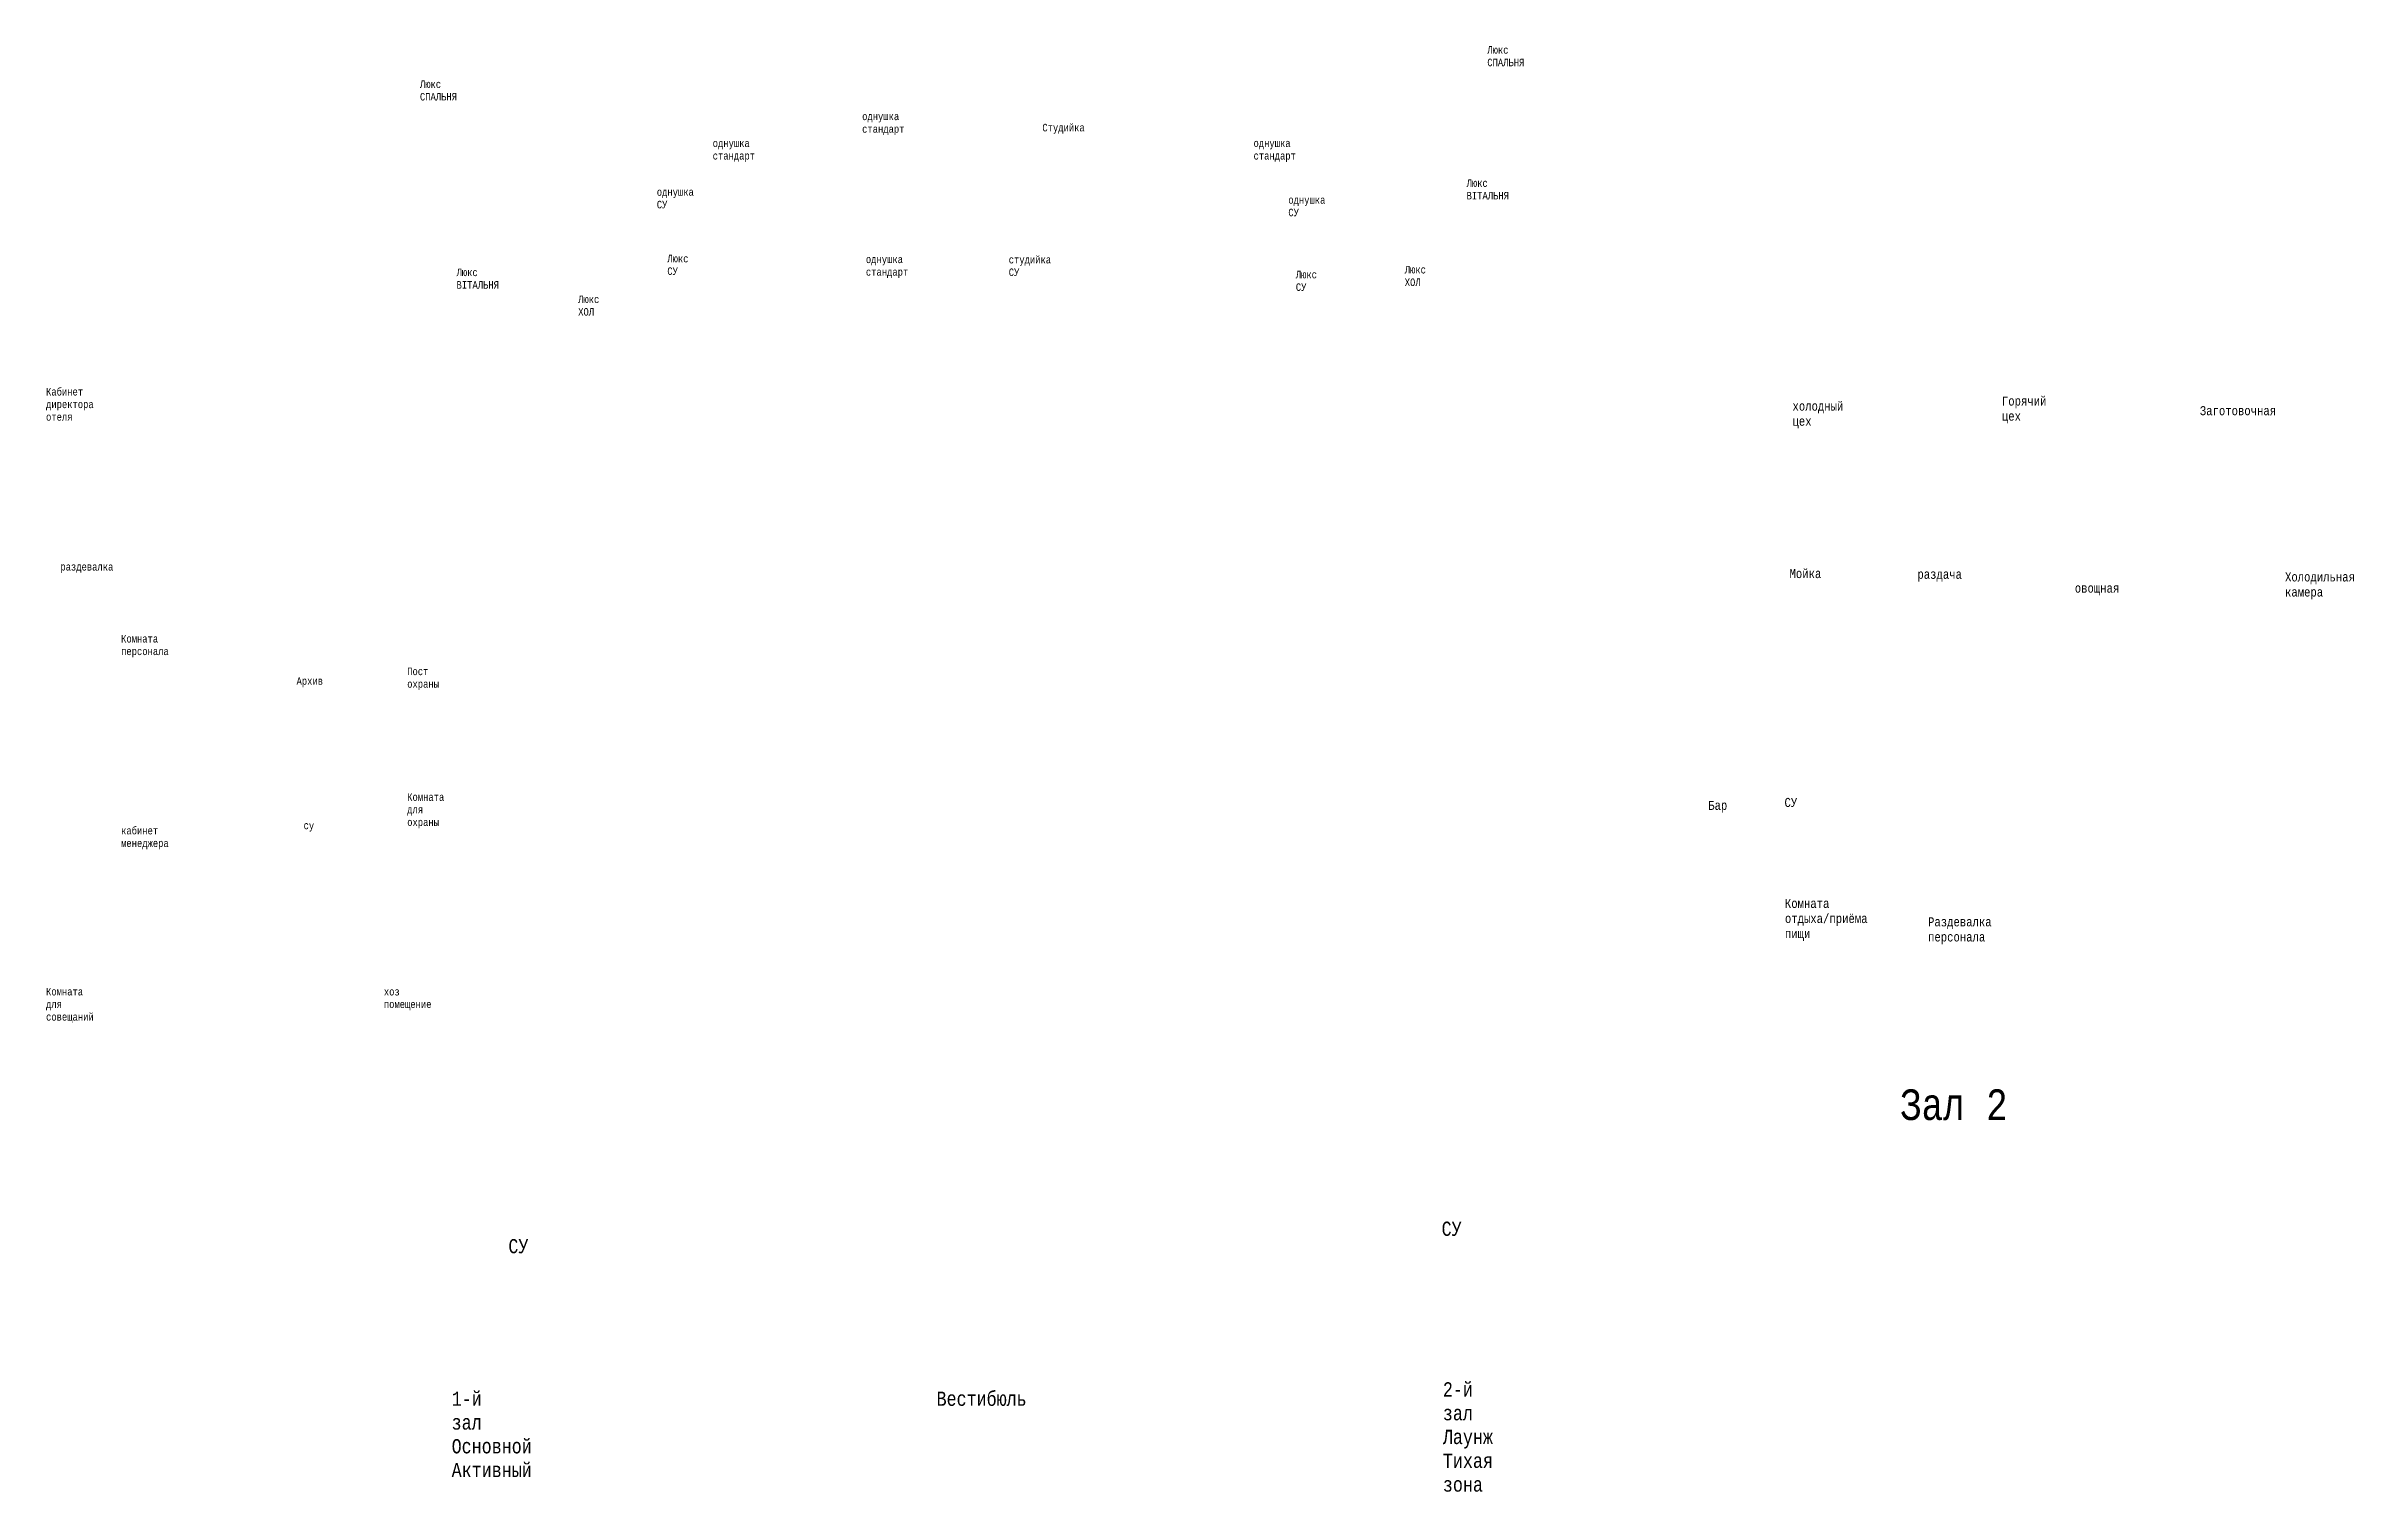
# Model space of a CAD drawing. Header units: millimetres. Extents: x -689206 to 4969298, y -1019800 to 703299.
# Drawn here: x -58188 to -7469, y 66859 to 98640 of the extents above; entities that cross this region are included whole.
import ezdxf

# ---------------------------------------------------------------- set-up
doc = ezdxf.new("R2010")
doc.units = ezdxf.units.MM
doc.styles.add('Аннотативный', font='isocteur.ttf', dxfattribs={"width": 0.7, "height": 250})

msp = doc.modelspace()

# ---------------------------------------------------------------- texts
at = {"color": 61, "true_color": 0xe5e878, "attachment_point": 1, "style": 'Аннотативный'}
for s, insert, char_height, width in [('Люкс\\PСПАЛЬНЯ', (-26514.6, 98640), 165.8, 766.271), ('Люкс\\PСПАЛЬНЯ', (-49972.8, 97887.4), 165.8, 766.271), ('однушка \\Pстандарт', (-40254, 97179.4), 165.8, 766.271), ('Студийка', (-36292.8, 96931.7), 165.8, 766.271), ('однушка \\Pстандарт', (-43538.3, 96589.2), 165.8, 766.271), ('однушка \\Pстандарт', (-31651.9, 96589.2), 165.8, 766.271), ('однушка\\PСУ', (-44767, 95516.5), 165.8, 766.271), ('Люкс\\PВІТАЛЬНЯ', (-26969.7, 95712.1), 165.8, 766.271), ('однушка\\PСУ', (-30887.5, 95342), 165.8, 766.271), ('Люкс\\PСУ', (-44536.1, 94052.5), 165.8, 766.271), ('однушка \\Pстандарт', (-40171.4, 94036.5), 165.8, 766.271), ('студийка\\PСУ', (-37031.9, 94029.1), 165.8, 766.271), ('Люкс\\PВІТАЛЬНЯ', (-49167.7, 93750.2), 165.8, 766.271), ('Люкс\\PСУ', (-30722.8, 93701.5), 165.8, 766.271), ('Люкс ХОЛ', (-28328.6, 93808.7), 165.8, 766.271), ('Люкс ХОЛ', (-46495.1, 93158.2), 165.8, 766.271), ('Кабинет директора отеля', (-58189.9, 91125.5), 165.799, 766.271), ('холодный цех', (-19806.9, 90826), 199.107, 920.207), ('Горячий цех ', (-15204.6, 90937.4), 199.107, 920.207), ('Заготовочная', (-10854.3, 90725.2), 199.107, 920.207), ('раздевалка', (-57875, 87278), 165.8, 766.271), ('Мойка', (-19872.2, 87145.7), 199.11, 920.207), ('раздача ', (-17061, 87129.8), 199.11, 920.207), ('овощная ', (-13602.5, 86825.3), 199.11, 920.207), ('Холодильная\\Pкамера', (-8982, 87071.4), 199.107, 920.207), ('Комната персонала', (-56540.5, 85695.8), 165.799, 766.271), ('Архив', (-52684.6, 84766.2), 165.8, 766.271), ('Пост охраны', (-50252.5, 84978.7), 165.799, 766.271), ('Комната для охраны', (-50252.5, 82215.3), 165.799, 766.271), ('Бар', (-21659.2, 82049.5), 199.11, 920.207), ('кабинет менеджера', (-56540.5, 81477.3), 165.799, 766.271), ('су', (-52530, 81591.2), 165.8, 766.271), ('Комната отдыха/приёма пищи', (-19973.4, 79894.1), 199.107, 920.207), ('Раздевалка персонала', (-16827.2, 79489.4), 199.107, 920.207), ('Комната для совещаний', (-58189.9, 77937.1), 165.799, 766.271), ('хоз помещение', (-50766, 77937.1), 165.799, 766.271), ('Зал 2', (-17443.3, 75707.3), 674.23, 3116.053), ('СУ', (-27518.7, 72799.6), 313.6, 1449.342), ('СУ', (-48029.1, 72416.7), 313.6, 1449.342), ('1-й зал Основной  Активный', (-49275.7, 69063.8), 313.597, 1449.342), ('Вестибюль', (-38618.2, 69063.8), 313.6, 1449.342), ('2-й зал  Лаунж Тихая зона', (-27490.7, 69268), 313.597, 1449.342)]:
    msp.add_mtext(s, dxfattribs=dict(at, insert=insert, char_height=char_height, width=width))
at = {"color": 61, "lineweight": 25, "true_color": 0xe5e878, "insert": (-19982.6, 82113.8), "char_height": 199.11, "width": 933.819, "attachment_point": 1, "style": 'Аннотативный'}
msp.add_mtext('СУ', dxfattribs=at)

doc.saveas('drawing.dxf')
